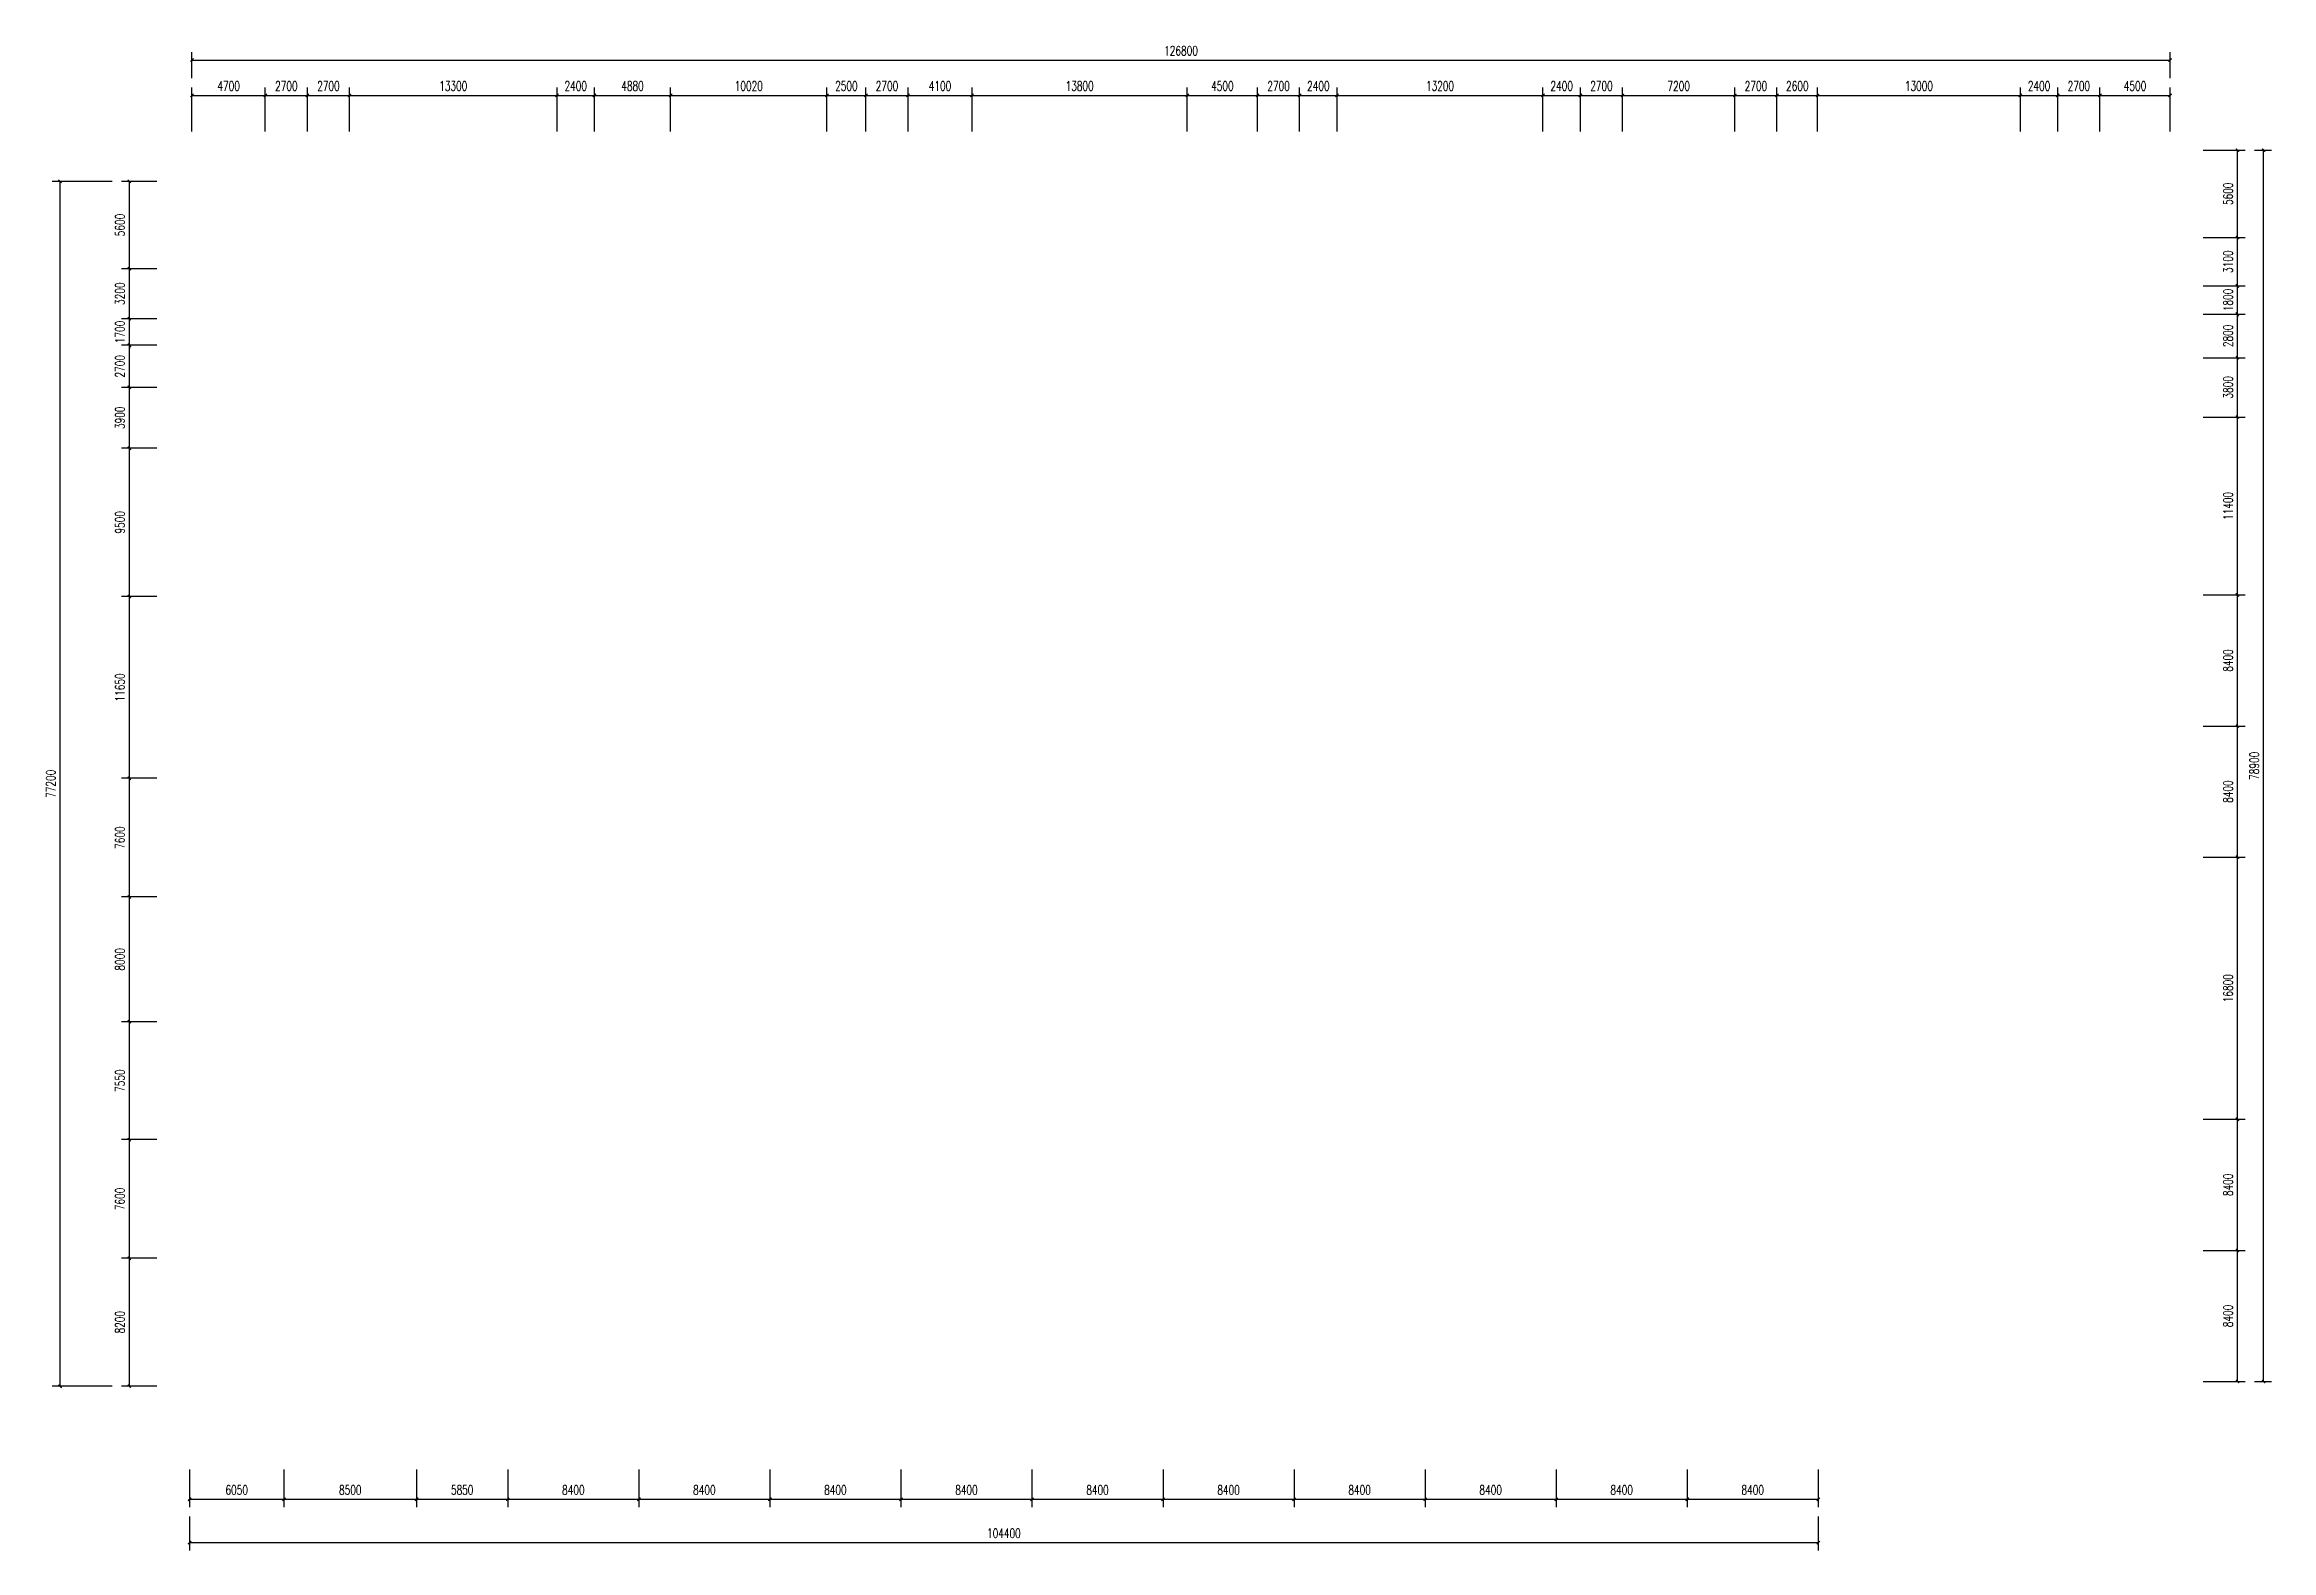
# Model space of a CAD drawing. Extents: x 23428 to 24977637, y 11095 to 11339778.
# Drawn here: x 24293843 to 24436589, y 11167048 to 11263536 of the extents above; entities that cross this region are included whole.
import ezdxf

# ---------------------------------------------------------------- set-up
doc = ezdxf.new("R2010")
doc.units = 0
doc.header["$LTSCALE"] = 1000
doc.layers.add('A-ANNO-DIMS', color=3, linetype='Continuous')
doc.styles.add('DIM_FONT', font='SIMPLEX', dxfattribs={"width": 0.7, "bigfont": 'GBCBIG'})
doc.dimstyles.new('DIMN200', dxfattribs={"dimscale": 2, "dimtxt": 300, "dimasz": 100, "dimexe": 250, "dimexo": 300, "dimgap": 150, "dimtad": 1, "dimdec": 0, "dimzin": 0, "dimdsep": 46, "dimtxsty": 'DIM_FONT', "dimblk": 'ARCHTICK', "dimcen": 0.09, "dimclrt": 7, "dimazin": 2, "dimtfac": 1, "dimtdec": 0, "dimtix": 1, "dimtmove": 2, "dimatfit": 3, "dimldrblk": 'ARCHTICK', "dimfxl": 1, "dimtolj": 1, "dimtzin": 0, "dimarcsym": 0})

msp = doc.modelspace()

# ---------------------------------------------------------------- blocks, each defined once
blk = doc.blocks.new('_ArchTick')
at = {"color": 0, "linetype": 'ByBlock', "const_width": 0.4}
blk.add_lwpolyline([(-0.5, -0.5), (0.5, 0.5)], dxfattribs=at)
blk = doc.blocks.new('*D109')
at = {"layer": 'A-ANNO-DIMS', "color": 0, "lineweight": -2}
for p, q in [((24298179, 11254772), (24294337, 11254772)), ((24294837, 11177572), (24294837, 11254772)), ((24298179, 11177572), (24294337, 11177572))]:
    blk.add_line(p, q, dxfattribs=at)
at = {"layer": 'Defpoints', "color": 0}
for p in [(24294837, 11254772), (24298779, 11254772), (24298779, 11177572)]:
    blk.add_point(p, dxfattribs=at)
at = {"layer": 'A-ANNO-DIMS', "color": 0, "lineweight": -2, "xscale": 200, "yscale": 200, "zscale": 200}
for p, rotation in [((24294837, 11254772), 90), ((24294837, 11177572), 270)]:
    blk.add_blockref('_ArchTick', p, dxfattribs=dict(at, rotation=rotation))
at = {"layer": 'A-ANNO-DIMS', "color": 7, "insert": (24294237, 11216172), "char_height": 600, "attachment_point": 5, "rotation": 90, "style": 'DIM_FONT'}
blk.add_mtext('\\A1;77200', dxfattribs=at)
blk = doc.blocks.new('*D110')
at = {"layer": 'A-ANNO-DIMS', "color": 0, "lineweight": -2}
for p, q in [((24301048, 11185772), (24298779, 11185772)), ((24299279, 11177572), (24299279, 11185772)), ((24301048, 11177572), (24298779, 11177572))]:
    blk.add_line(p, q, dxfattribs=at)
at = {"layer": 'Defpoints', "color": 0}
for p in [(24299279, 11185772), (24301648, 11185772), (24301648, 11177572)]:
    blk.add_point(p, dxfattribs=at)
at = {"layer": 'A-ANNO-DIMS', "color": 0, "lineweight": -2, "xscale": 200, "yscale": 200, "zscale": 200}
for p, rotation in [((24299279, 11185772), 90), ((24299279, 11177572), 270)]:
    blk.add_blockref('_ArchTick', p, dxfattribs=dict(at, rotation=rotation))
at = {"layer": 'A-ANNO-DIMS', "color": 7, "insert": (24298679, 11181672), "char_height": 600, "attachment_point": 5, "rotation": 90, "style": 'DIM_FONT'}
blk.add_mtext('\\A1;8200', dxfattribs=at)
blk = doc.blocks.new('*D111')
at = {"layer": 'A-ANNO-DIMS', "color": 0, "lineweight": -2}
for p, q in [((24301048, 11193372), (24298779, 11193372)), ((24299279, 11185772), (24299279, 11193372)), ((24301048, 11185772), (24298779, 11185772))]:
    blk.add_line(p, q, dxfattribs=at)
at = {"layer": 'Defpoints', "color": 0}
for p in [(24299279, 11193372), (24301648, 11193372), (24301648, 11185772)]:
    blk.add_point(p, dxfattribs=at)
at = {"layer": 'A-ANNO-DIMS', "color": 0, "lineweight": -2, "xscale": 200, "yscale": 200, "zscale": 200}
for p, rotation in [((24299279, 11193372), 90), ((24299279, 11185772), 270)]:
    blk.add_blockref('_ArchTick', p, dxfattribs=dict(at, rotation=rotation))
at = {"layer": 'A-ANNO-DIMS', "color": 7, "insert": (24298679, 11189572), "char_height": 600, "attachment_point": 5, "rotation": 90, "style": 'DIM_FONT'}
blk.add_mtext('\\A1;7600', dxfattribs=at)
blk = doc.blocks.new('*D112')
at = {"layer": 'A-ANNO-DIMS', "color": 0, "lineweight": -2}
for p, q in [((24301048, 11200922), (24298779, 11200922)), ((24299279, 11193372), (24299279, 11200922)), ((24301048, 11193372), (24298779, 11193372))]:
    blk.add_line(p, q, dxfattribs=at)
at = {"layer": 'Defpoints', "color": 0}
for p in [(24299279, 11200922), (24301648, 11200922), (24301648, 11193372)]:
    blk.add_point(p, dxfattribs=at)
at = {"layer": 'A-ANNO-DIMS', "color": 0, "lineweight": -2, "xscale": 200, "yscale": 200, "zscale": 200}
for p, rotation in [((24299279, 11200922), 90), ((24299279, 11193372), 270)]:
    blk.add_blockref('_ArchTick', p, dxfattribs=dict(at, rotation=rotation))
at = {"layer": 'A-ANNO-DIMS', "color": 7, "insert": (24298679, 11197147), "char_height": 600, "attachment_point": 5, "rotation": 90, "style": 'DIM_FONT'}
blk.add_mtext('\\A1;7550', dxfattribs=at)
blk = doc.blocks.new('*D113')
at = {"layer": 'A-ANNO-DIMS', "color": 0, "lineweight": -2}
for p, q in [((24301048, 11208922), (24298779, 11208922)), ((24299279, 11200922), (24299279, 11208922)), ((24301048, 11200922), (24298779, 11200922))]:
    blk.add_line(p, q, dxfattribs=at)
at = {"layer": 'Defpoints', "color": 0}
for p in [(24299279, 11208922), (24301648, 11208922), (24301648, 11200922)]:
    blk.add_point(p, dxfattribs=at)
at = {"layer": 'A-ANNO-DIMS', "color": 0, "lineweight": -2, "xscale": 200, "yscale": 200, "zscale": 200}
for p, rotation in [((24299279, 11208922), 90), ((24299279, 11200922), 270)]:
    blk.add_blockref('_ArchTick', p, dxfattribs=dict(at, rotation=rotation))
at = {"layer": 'A-ANNO-DIMS', "color": 7, "insert": (24298679, 11204922), "char_height": 600, "attachment_point": 5, "rotation": 90, "style": 'DIM_FONT'}
blk.add_mtext('\\A1;8000', dxfattribs=at)
blk = doc.blocks.new('*D114')
at = {"layer": 'A-ANNO-DIMS', "color": 0, "lineweight": -2}
for p, q in [((24301048, 11216522), (24298779, 11216522)), ((24299279, 11208922), (24299279, 11216522)), ((24301048, 11208922), (24298779, 11208922))]:
    blk.add_line(p, q, dxfattribs=at)
at = {"layer": 'Defpoints', "color": 0}
for p in [(24299279, 11216522), (24301648, 11216522), (24301648, 11208922)]:
    blk.add_point(p, dxfattribs=at)
at = {"layer": 'A-ANNO-DIMS', "color": 0, "lineweight": -2, "xscale": 200, "yscale": 200, "zscale": 200}
for p, rotation in [((24299279, 11216522), 90), ((24299279, 11208922), 270)]:
    blk.add_blockref('_ArchTick', p, dxfattribs=dict(at, rotation=rotation))
at = {"layer": 'A-ANNO-DIMS', "color": 7, "insert": (24298679, 11212722), "char_height": 600, "attachment_point": 5, "rotation": 90, "style": 'DIM_FONT'}
blk.add_mtext('\\A1;7600', dxfattribs=at)
blk = doc.blocks.new('*D115')
at = {"layer": 'A-ANNO-DIMS', "color": 0, "lineweight": -2}
for p, q in [((24301048, 11228172), (24298779, 11228172)), ((24299279, 11216522), (24299279, 11228172)), ((24301048, 11216522), (24298779, 11216522))]:
    blk.add_line(p, q, dxfattribs=at)
at = {"layer": 'Defpoints', "color": 0}
for p in [(24299279, 11228172), (24301648, 11228172), (24301648, 11216522)]:
    blk.add_point(p, dxfattribs=at)
at = {"layer": 'A-ANNO-DIMS', "color": 0, "lineweight": -2, "xscale": 200, "yscale": 200, "zscale": 200}
for p, rotation in [((24299279, 11228172), 90), ((24299279, 11216522), 270)]:
    blk.add_blockref('_ArchTick', p, dxfattribs=dict(at, rotation=rotation))
at = {"layer": 'A-ANNO-DIMS', "color": 7, "insert": (24298679, 11222347), "char_height": 600, "attachment_point": 5, "rotation": 90, "style": 'DIM_FONT'}
blk.add_mtext('\\A1;11650', dxfattribs=at)
blk = doc.blocks.new('*D116')
at = {"layer": 'A-ANNO-DIMS', "color": 0, "lineweight": -2}
for p, q in [((24301048, 11237672), (24298779, 11237672)), ((24299279, 11228172), (24299279, 11237672)), ((24301048, 11228172), (24298779, 11228172))]:
    blk.add_line(p, q, dxfattribs=at)
at = {"layer": 'Defpoints', "color": 0}
for p in [(24299279, 11237672), (24301648, 11237672), (24301648, 11228172)]:
    blk.add_point(p, dxfattribs=at)
at = {"layer": 'A-ANNO-DIMS', "color": 0, "lineweight": -2, "xscale": 200, "yscale": 200, "zscale": 200}
for p, rotation in [((24299279, 11237672), 90), ((24299279, 11228172), 270)]:
    blk.add_blockref('_ArchTick', p, dxfattribs=dict(at, rotation=rotation))
at = {"layer": 'A-ANNO-DIMS', "color": 7, "insert": (24298679, 11232922), "char_height": 600, "attachment_point": 5, "rotation": 90, "style": 'DIM_FONT'}
blk.add_mtext('\\A1;9500', dxfattribs=at)
blk = doc.blocks.new('*D117')
at = {"layer": 'A-ANNO-DIMS', "color": 0, "lineweight": -2}
for p, q in [((24301048, 11241572), (24298779, 11241572)), ((24299279, 11237672), (24299279, 11241572)), ((24301048, 11237672), (24298779, 11237672))]:
    blk.add_line(p, q, dxfattribs=at)
at = {"layer": 'Defpoints', "color": 0}
for p in [(24299279, 11241572), (24301648, 11241572), (24301648, 11237672)]:
    blk.add_point(p, dxfattribs=at)
at = {"layer": 'A-ANNO-DIMS', "color": 0, "lineweight": -2, "xscale": 200, "yscale": 200, "zscale": 200}
for p, rotation in [((24299279, 11241572), 90), ((24299279, 11237672), 270)]:
    blk.add_blockref('_ArchTick', p, dxfattribs=dict(at, rotation=rotation))
at = {"layer": 'A-ANNO-DIMS', "color": 7, "insert": (24298679, 11239622), "char_height": 600, "attachment_point": 5, "rotation": 90, "style": 'DIM_FONT'}
blk.add_mtext('\\A1;3900', dxfattribs=at)
blk = doc.blocks.new('*D118')
at = {"layer": 'A-ANNO-DIMS', "color": 0, "lineweight": -2}
for p, q in [((24301048, 11244272), (24298779, 11244272)), ((24299279, 11241572), (24299279, 11244272)), ((24301048, 11241572), (24298779, 11241572))]:
    blk.add_line(p, q, dxfattribs=at)
at = {"layer": 'Defpoints', "color": 0}
for p in [(24299279, 11244272), (24301648, 11244272), (24301648, 11241572)]:
    blk.add_point(p, dxfattribs=at)
at = {"layer": 'A-ANNO-DIMS', "color": 0, "lineweight": -2, "xscale": 200, "yscale": 200, "zscale": 200}
for p, rotation in [((24299279, 11244272), 90), ((24299279, 11241572), 270)]:
    blk.add_blockref('_ArchTick', p, dxfattribs=dict(at, rotation=rotation))
at = {"layer": 'A-ANNO-DIMS', "color": 7, "insert": (24298679, 11242922), "char_height": 600, "attachment_point": 5, "rotation": 90, "style": 'DIM_FONT'}
blk.add_mtext('\\A1;2700', dxfattribs=at)
blk = doc.blocks.new('*D119')
at = {"layer": 'A-ANNO-DIMS', "color": 0, "lineweight": -2}
for p, q in [((24301048, 11245972), (24298779, 11245972)), ((24299279, 11245972), (24299279, 11246172)), ((24299279, 11244272), (24299279, 11245972)), ((24301048, 11244272), (24298779, 11244272)), ((24299279, 11244272), (24299279, 11244072))]:
    blk.add_line(p, q, dxfattribs=at)
at = {"layer": 'Defpoints', "color": 0}
for p in [(24299279, 11245972), (24301648, 11245972), (24301648, 11244272)]:
    blk.add_point(p, dxfattribs=at)
at = {"layer": 'A-ANNO-DIMS', "color": 0, "lineweight": -2, "xscale": 200, "yscale": 200, "zscale": 200}
for p, rotation in [((24299279, 11245972), 270), ((24299279, 11244272), 90)]:
    blk.add_blockref('_ArchTick', p, dxfattribs=dict(at, rotation=rotation))
at = {"layer": 'A-ANNO-DIMS', "color": 7, "insert": (24298679, 11245122), "char_height": 600, "attachment_point": 5, "rotation": 90, "style": 'DIM_FONT'}
blk.add_mtext('\\A1;1700', dxfattribs=at)
blk = doc.blocks.new('*D120')
at = {"layer": 'A-ANNO-DIMS', "color": 0, "lineweight": -2}
for p, q in [((24301048, 11249172), (24298779, 11249172)), ((24299279, 11245972), (24299279, 11249172)), ((24301048, 11245972), (24298779, 11245972))]:
    blk.add_line(p, q, dxfattribs=at)
at = {"layer": 'Defpoints', "color": 0}
for p in [(24299279, 11249172), (24301648, 11249172), (24301648, 11245972)]:
    blk.add_point(p, dxfattribs=at)
at = {"layer": 'A-ANNO-DIMS', "color": 0, "lineweight": -2, "xscale": 200, "yscale": 200, "zscale": 200}
for p, rotation in [((24299279, 11249172), 90), ((24299279, 11245972), 270)]:
    blk.add_blockref('_ArchTick', p, dxfattribs=dict(at, rotation=rotation))
at = {"layer": 'A-ANNO-DIMS', "color": 7, "insert": (24298679, 11247572), "char_height": 600, "attachment_point": 5, "rotation": 90, "style": 'DIM_FONT'}
blk.add_mtext('\\A1;3200', dxfattribs=at)
blk = doc.blocks.new('*D121')
at = {"layer": 'A-ANNO-DIMS', "color": 0, "lineweight": -2}
for p, q in [((24301048, 11254772), (24298779, 11254772)), ((24299279, 11249172), (24299279, 11254772)), ((24301048, 11249172), (24298779, 11249172))]:
    blk.add_line(p, q, dxfattribs=at)
at = {"layer": 'Defpoints', "color": 0}
for p in [(24299279, 11254772), (24301648, 11254772), (24301648, 11249172)]:
    blk.add_point(p, dxfattribs=at)
at = {"layer": 'A-ANNO-DIMS', "color": 0, "lineweight": -2, "xscale": 200, "yscale": 200, "zscale": 200}
for p, rotation in [((24299279, 11254772), 90), ((24299279, 11249172), 270)]:
    blk.add_blockref('_ArchTick', p, dxfattribs=dict(at, rotation=rotation))
at = {"layer": 'A-ANNO-DIMS', "color": 7, "insert": (24298679, 11251972), "char_height": 600, "attachment_point": 5, "rotation": 90, "style": 'DIM_FONT'}
blk.add_mtext('\\A1;5600', dxfattribs=at)
blk = doc.blocks.new('*D372')
at = {"layer": 'A-ANNO-DIMS', "color": 0, "lineweight": -2}
for p, q in [((24303294, 11261381), (24303294, 11263043)), ((24430094, 11261381), (24430094, 11263043)), ((24303294, 11262543), (24430094, 11262543))]:
    blk.add_line(p, q, dxfattribs=at)
at = {"layer": 'Defpoints', "color": 0}
for p in [(24430094, 11262543), (24303294, 11260781), (24430094, 11260781)]:
    blk.add_point(p, dxfattribs=at)
at = {"layer": 'A-ANNO-DIMS', "color": 0, "lineweight": -2, "xscale": 200, "yscale": 200, "zscale": 200, "rotation": 180}
blk.add_blockref('_ArchTick', (24303294, 11262543), dxfattribs=at)
at = {"layer": 'A-ANNO-DIMS', "color": 0, "lineweight": -2, "xscale": 200, "yscale": 200, "zscale": 200}
blk.add_blockref('_ArchTick', (24430094, 11262543), dxfattribs=at)
at = {"layer": 'A-ANNO-DIMS', "color": 7, "insert": (24366694, 11263143), "char_height": 600, "attachment_point": 5, "style": 'DIM_FONT'}
blk.add_mtext('\\A1;126800', dxfattribs=at)
blk = doc.blocks.new('*D373')
at = {"layer": 'A-ANNO-DIMS', "color": 0, "lineweight": -2}
for p, q in [((24303294, 11257967), (24303294, 11260781)), ((24303294, 11260281), (24307994, 11260281)), ((24307994, 11257967), (24307994, 11260781))]:
    blk.add_line(p, q, dxfattribs=at)
at = {"layer": 'Defpoints', "color": 0}
for p in [(24307994, 11260281), (24303294, 11257367), (24307994, 11257367)]:
    blk.add_point(p, dxfattribs=at)
at = {"layer": 'A-ANNO-DIMS', "color": 0, "lineweight": -2, "xscale": 200, "yscale": 200, "zscale": 200, "rotation": 180}
blk.add_blockref('_ArchTick', (24303294, 11260281), dxfattribs=at)
at = {"layer": 'A-ANNO-DIMS', "color": 0, "lineweight": -2, "xscale": 200, "yscale": 200, "zscale": 200}
blk.add_blockref('_ArchTick', (24307994, 11260281), dxfattribs=at)
at = {"layer": 'A-ANNO-DIMS', "color": 7, "insert": (24305644, 11260881), "char_height": 600, "attachment_point": 5, "style": 'DIM_FONT'}
blk.add_mtext('\\A1;4700', dxfattribs=at)
blk = doc.blocks.new('*D374')
at = {"layer": 'A-ANNO-DIMS', "color": 0, "lineweight": -2}
for p, q in [((24307994, 11257967), (24307994, 11260781)), ((24307994, 11260281), (24310694, 11260281)), ((24310694, 11257967), (24310694, 11260781))]:
    blk.add_line(p, q, dxfattribs=at)
at = {"layer": 'Defpoints', "color": 0}
for p in [(24310694, 11260281), (24307994, 11257367), (24310694, 11257367)]:
    blk.add_point(p, dxfattribs=at)
at = {"layer": 'A-ANNO-DIMS', "color": 0, "lineweight": -2, "xscale": 200, "yscale": 200, "zscale": 200, "rotation": 180}
blk.add_blockref('_ArchTick', (24307994, 11260281), dxfattribs=at)
at = {"layer": 'A-ANNO-DIMS', "color": 0, "lineweight": -2, "xscale": 200, "yscale": 200, "zscale": 200}
blk.add_blockref('_ArchTick', (24310694, 11260281), dxfattribs=at)
at = {"layer": 'A-ANNO-DIMS', "color": 7, "insert": (24309344, 11260881), "char_height": 600, "attachment_point": 5, "style": 'DIM_FONT'}
blk.add_mtext('\\A1;2700', dxfattribs=at)
blk = doc.blocks.new('*D375')
at = {"layer": 'A-ANNO-DIMS', "color": 0, "lineweight": -2}
for p, q in [((24310694, 11257967), (24310694, 11260781)), ((24310694, 11260281), (24313394, 11260281)), ((24313394, 11257967), (24313394, 11260781))]:
    blk.add_line(p, q, dxfattribs=at)
at = {"layer": 'Defpoints', "color": 0}
for p in [(24313394, 11260281), (24310694, 11257367), (24313394, 11257367)]:
    blk.add_point(p, dxfattribs=at)
at = {"layer": 'A-ANNO-DIMS', "color": 0, "lineweight": -2, "xscale": 200, "yscale": 200, "zscale": 200, "rotation": 180}
blk.add_blockref('_ArchTick', (24310694, 11260281), dxfattribs=at)
at = {"layer": 'A-ANNO-DIMS', "color": 0, "lineweight": -2, "xscale": 200, "yscale": 200, "zscale": 200}
blk.add_blockref('_ArchTick', (24313394, 11260281), dxfattribs=at)
at = {"layer": 'A-ANNO-DIMS', "color": 7, "insert": (24312044, 11260881), "char_height": 600, "attachment_point": 5, "style": 'DIM_FONT'}
blk.add_mtext('\\A1;2700', dxfattribs=at)
blk = doc.blocks.new('*D376')
at = {"layer": 'A-ANNO-DIMS', "color": 0, "lineweight": -2}
for p, q in [((24313394, 11257967), (24313394, 11260781)), ((24313394, 11260281), (24326694, 11260281)), ((24326694, 11257967), (24326694, 11260781))]:
    blk.add_line(p, q, dxfattribs=at)
at = {"layer": 'Defpoints', "color": 0}
for p in [(24326694, 11260281), (24313394, 11257367), (24326694, 11257367)]:
    blk.add_point(p, dxfattribs=at)
at = {"layer": 'A-ANNO-DIMS', "color": 0, "lineweight": -2, "xscale": 200, "yscale": 200, "zscale": 200, "rotation": 180}
blk.add_blockref('_ArchTick', (24313394, 11260281), dxfattribs=at)
at = {"layer": 'A-ANNO-DIMS', "color": 0, "lineweight": -2, "xscale": 200, "yscale": 200, "zscale": 200}
blk.add_blockref('_ArchTick', (24326694, 11260281), dxfattribs=at)
at = {"layer": 'A-ANNO-DIMS', "color": 7, "insert": (24320044, 11260881), "char_height": 600, "attachment_point": 5, "style": 'DIM_FONT'}
blk.add_mtext('\\A1;13300', dxfattribs=at)
blk = doc.blocks.new('*D377')
at = {"layer": 'A-ANNO-DIMS', "color": 0, "lineweight": -2}
for p, q in [((24326694, 11257967), (24326694, 11260781)), ((24326694, 11260281), (24329094, 11260281)), ((24329094, 11257967), (24329094, 11260781))]:
    blk.add_line(p, q, dxfattribs=at)
at = {"layer": 'Defpoints', "color": 0}
for p in [(24329094, 11260281), (24326694, 11257367), (24329094, 11257367)]:
    blk.add_point(p, dxfattribs=at)
at = {"layer": 'A-ANNO-DIMS', "color": 0, "lineweight": -2, "xscale": 200, "yscale": 200, "zscale": 200, "rotation": 180}
blk.add_blockref('_ArchTick', (24326694, 11260281), dxfattribs=at)
at = {"layer": 'A-ANNO-DIMS', "color": 0, "lineweight": -2, "xscale": 200, "yscale": 200, "zscale": 200}
blk.add_blockref('_ArchTick', (24329094, 11260281), dxfattribs=at)
at = {"layer": 'A-ANNO-DIMS', "color": 7, "insert": (24327894, 11260881), "char_height": 600, "attachment_point": 5, "style": 'DIM_FONT'}
blk.add_mtext('\\A1;2400', dxfattribs=at)
blk = doc.blocks.new('*D378')
at = {"layer": 'A-ANNO-DIMS', "color": 0, "lineweight": -2}
for p, q in [((24329094, 11257967), (24329094, 11260781)), ((24329094, 11260281), (24333974, 11260281)), ((24333974, 11257967), (24333974, 11260781))]:
    blk.add_line(p, q, dxfattribs=at)
at = {"layer": 'Defpoints', "color": 0}
for p in [(24333974, 11260281), (24329094, 11257367), (24333974, 11257367)]:
    blk.add_point(p, dxfattribs=at)
at = {"layer": 'A-ANNO-DIMS', "color": 0, "lineweight": -2, "xscale": 200, "yscale": 200, "zscale": 200, "rotation": 180}
blk.add_blockref('_ArchTick', (24329094, 11260281), dxfattribs=at)
at = {"layer": 'A-ANNO-DIMS', "color": 0, "lineweight": -2, "xscale": 200, "yscale": 200, "zscale": 200}
blk.add_blockref('_ArchTick', (24333974, 11260281), dxfattribs=at)
at = {"layer": 'A-ANNO-DIMS', "color": 7, "insert": (24331534, 11260881), "char_height": 600, "attachment_point": 5, "style": 'DIM_FONT'}
blk.add_mtext('\\A1;4880', dxfattribs=at)
blk = doc.blocks.new('*D379')
at = {"layer": 'A-ANNO-DIMS', "color": 0, "lineweight": -2}
for p, q in [((24333974, 11257967), (24333974, 11260781)), ((24333974, 11260281), (24343994, 11260281)), ((24343994, 11257967), (24343994, 11260781))]:
    blk.add_line(p, q, dxfattribs=at)
at = {"layer": 'Defpoints', "color": 0}
for p in [(24343994, 11260281), (24333974, 11257367), (24343994, 11257367)]:
    blk.add_point(p, dxfattribs=at)
at = {"layer": 'A-ANNO-DIMS', "color": 0, "lineweight": -2, "xscale": 200, "yscale": 200, "zscale": 200, "rotation": 180}
blk.add_blockref('_ArchTick', (24333974, 11260281), dxfattribs=at)
at = {"layer": 'A-ANNO-DIMS', "color": 0, "lineweight": -2, "xscale": 200, "yscale": 200, "zscale": 200}
blk.add_blockref('_ArchTick', (24343994, 11260281), dxfattribs=at)
at = {"layer": 'A-ANNO-DIMS', "color": 7, "insert": (24338984, 11260881), "char_height": 600, "attachment_point": 5, "style": 'DIM_FONT'}
blk.add_mtext('\\A1;10020', dxfattribs=at)
blk = doc.blocks.new('*D380')
at = {"layer": 'A-ANNO-DIMS', "color": 0, "lineweight": -2}
for p, q in [((24343994, 11257967), (24343994, 11260781)), ((24343994, 11260281), (24346494, 11260281)), ((24346494, 11257967), (24346494, 11260781))]:
    blk.add_line(p, q, dxfattribs=at)
at = {"layer": 'Defpoints', "color": 0}
for p in [(24346494, 11260281), (24343994, 11257367), (24346494, 11257367)]:
    blk.add_point(p, dxfattribs=at)
at = {"layer": 'A-ANNO-DIMS', "color": 0, "lineweight": -2, "xscale": 200, "yscale": 200, "zscale": 200, "rotation": 180}
blk.add_blockref('_ArchTick', (24343994, 11260281), dxfattribs=at)
at = {"layer": 'A-ANNO-DIMS', "color": 0, "lineweight": -2, "xscale": 200, "yscale": 200, "zscale": 200}
blk.add_blockref('_ArchTick', (24346494, 11260281), dxfattribs=at)
at = {"layer": 'A-ANNO-DIMS', "color": 7, "insert": (24345244, 11260881), "char_height": 600, "attachment_point": 5, "style": 'DIM_FONT'}
blk.add_mtext('\\A1;2500', dxfattribs=at)
blk = doc.blocks.new('*D381')
at = {"layer": 'A-ANNO-DIMS', "color": 0, "lineweight": -2}
for p, q in [((24346494, 11257967), (24346494, 11260781)), ((24346494, 11260281), (24349194, 11260281)), ((24349194, 11257967), (24349194, 11260781))]:
    blk.add_line(p, q, dxfattribs=at)
at = {"layer": 'Defpoints', "color": 0}
for p in [(24349194, 11260281), (24346494, 11257367), (24349194, 11257367)]:
    blk.add_point(p, dxfattribs=at)
at = {"layer": 'A-ANNO-DIMS', "color": 0, "lineweight": -2, "xscale": 200, "yscale": 200, "zscale": 200, "rotation": 180}
blk.add_blockref('_ArchTick', (24346494, 11260281), dxfattribs=at)
at = {"layer": 'A-ANNO-DIMS', "color": 0, "lineweight": -2, "xscale": 200, "yscale": 200, "zscale": 200}
blk.add_blockref('_ArchTick', (24349194, 11260281), dxfattribs=at)
at = {"layer": 'A-ANNO-DIMS', "color": 7, "insert": (24347844, 11260881), "char_height": 600, "attachment_point": 5, "style": 'DIM_FONT'}
blk.add_mtext('\\A1;2700', dxfattribs=at)
blk = doc.blocks.new('*D382')
at = {"layer": 'A-ANNO-DIMS', "color": 0, "lineweight": -2}
for p, q in [((24349194, 11257967), (24349194, 11260781)), ((24349194, 11260281), (24353294, 11260281)), ((24353294, 11257967), (24353294, 11260781))]:
    blk.add_line(p, q, dxfattribs=at)
at = {"layer": 'Defpoints', "color": 0}
for p in [(24353294, 11260281), (24349194, 11257367), (24353294, 11257367)]:
    blk.add_point(p, dxfattribs=at)
at = {"layer": 'A-ANNO-DIMS', "color": 0, "lineweight": -2, "xscale": 200, "yscale": 200, "zscale": 200, "rotation": 180}
blk.add_blockref('_ArchTick', (24349194, 11260281), dxfattribs=at)
at = {"layer": 'A-ANNO-DIMS', "color": 0, "lineweight": -2, "xscale": 200, "yscale": 200, "zscale": 200}
blk.add_blockref('_ArchTick', (24353294, 11260281), dxfattribs=at)
at = {"layer": 'A-ANNO-DIMS', "color": 7, "insert": (24351244, 11260881), "char_height": 600, "attachment_point": 5, "style": 'DIM_FONT'}
blk.add_mtext('\\A1;4100', dxfattribs=at)
blk = doc.blocks.new('*D383')
at = {"layer": 'A-ANNO-DIMS', "color": 0, "lineweight": -2}
for p, q in [((24353294, 11257967), (24353294, 11260781)), ((24353294, 11260281), (24367094, 11260281)), ((24367094, 11257967), (24367094, 11260781))]:
    blk.add_line(p, q, dxfattribs=at)
at = {"layer": 'Defpoints', "color": 0}
for p in [(24367094, 11260281), (24353294, 11257367), (24367094, 11257367)]:
    blk.add_point(p, dxfattribs=at)
at = {"layer": 'A-ANNO-DIMS', "color": 0, "lineweight": -2, "xscale": 200, "yscale": 200, "zscale": 200, "rotation": 180}
blk.add_blockref('_ArchTick', (24353294, 11260281), dxfattribs=at)
at = {"layer": 'A-ANNO-DIMS', "color": 0, "lineweight": -2, "xscale": 200, "yscale": 200, "zscale": 200}
blk.add_blockref('_ArchTick', (24367094, 11260281), dxfattribs=at)
at = {"layer": 'A-ANNO-DIMS', "color": 7, "insert": (24360194, 11260881), "char_height": 600, "attachment_point": 5, "style": 'DIM_FONT'}
blk.add_mtext('\\A1;13800', dxfattribs=at)
blk = doc.blocks.new('*D384')
at = {"layer": 'A-ANNO-DIMS', "color": 0, "lineweight": -2}
for p, q in [((24367094, 11257967), (24367094, 11260781)), ((24367094, 11260281), (24371594, 11260281)), ((24371594, 11257967), (24371594, 11260781))]:
    blk.add_line(p, q, dxfattribs=at)
at = {"layer": 'Defpoints', "color": 0}
for p in [(24371594, 11260281), (24367094, 11257367), (24371594, 11257367)]:
    blk.add_point(p, dxfattribs=at)
at = {"layer": 'A-ANNO-DIMS', "color": 0, "lineweight": -2, "xscale": 200, "yscale": 200, "zscale": 200, "rotation": 180}
blk.add_blockref('_ArchTick', (24367094, 11260281), dxfattribs=at)
at = {"layer": 'A-ANNO-DIMS', "color": 0, "lineweight": -2, "xscale": 200, "yscale": 200, "zscale": 200}
blk.add_blockref('_ArchTick', (24371594, 11260281), dxfattribs=at)
at = {"layer": 'A-ANNO-DIMS', "color": 7, "insert": (24369344, 11260881), "char_height": 600, "attachment_point": 5, "style": 'DIM_FONT'}
blk.add_mtext('\\A1;4500', dxfattribs=at)
blk = doc.blocks.new('*D385')
at = {"layer": 'A-ANNO-DIMS', "color": 0, "lineweight": -2}
for p, q in [((24371594, 11257967), (24371594, 11260781)), ((24371594, 11260281), (24374294, 11260281)), ((24374294, 11257967), (24374294, 11260781))]:
    blk.add_line(p, q, dxfattribs=at)
at = {"layer": 'Defpoints', "color": 0}
for p in [(24374294, 11260281), (24371594, 11257367), (24374294, 11257367)]:
    blk.add_point(p, dxfattribs=at)
at = {"layer": 'A-ANNO-DIMS', "color": 0, "lineweight": -2, "xscale": 200, "yscale": 200, "zscale": 200, "rotation": 180}
blk.add_blockref('_ArchTick', (24371594, 11260281), dxfattribs=at)
at = {"layer": 'A-ANNO-DIMS', "color": 0, "lineweight": -2, "xscale": 200, "yscale": 200, "zscale": 200}
blk.add_blockref('_ArchTick', (24374294, 11260281), dxfattribs=at)
at = {"layer": 'A-ANNO-DIMS', "color": 7, "insert": (24372944, 11260881), "char_height": 600, "attachment_point": 5, "style": 'DIM_FONT'}
blk.add_mtext('\\A1;2700', dxfattribs=at)
blk = doc.blocks.new('*D386')
at = {"layer": 'A-ANNO-DIMS', "color": 0, "lineweight": -2}
for p, q in [((24374294, 11257967), (24374294, 11260781)), ((24374294, 11260281), (24376694, 11260281)), ((24376694, 11257967), (24376694, 11260781))]:
    blk.add_line(p, q, dxfattribs=at)
at = {"layer": 'Defpoints', "color": 0}
for p in [(24376694, 11260281), (24374294, 11257367), (24376694, 11257367)]:
    blk.add_point(p, dxfattribs=at)
at = {"layer": 'A-ANNO-DIMS', "color": 0, "lineweight": -2, "xscale": 200, "yscale": 200, "zscale": 200, "rotation": 180}
blk.add_blockref('_ArchTick', (24374294, 11260281), dxfattribs=at)
at = {"layer": 'A-ANNO-DIMS', "color": 0, "lineweight": -2, "xscale": 200, "yscale": 200, "zscale": 200}
blk.add_blockref('_ArchTick', (24376694, 11260281), dxfattribs=at)
at = {"layer": 'A-ANNO-DIMS', "color": 7, "insert": (24375494, 11260881), "char_height": 600, "attachment_point": 5, "style": 'DIM_FONT'}
blk.add_mtext('\\A1;2400', dxfattribs=at)
blk = doc.blocks.new('*D387')
at = {"layer": 'A-ANNO-DIMS', "color": 0, "lineweight": -2}
for p, q in [((24376694, 11257967), (24376694, 11260781)), ((24376694, 11260281), (24389894, 11260281)), ((24389894, 11257967), (24389894, 11260781))]:
    blk.add_line(p, q, dxfattribs=at)
at = {"layer": 'Defpoints', "color": 0}
for p in [(24389894, 11260281), (24376694, 11257367), (24389894, 11257367)]:
    blk.add_point(p, dxfattribs=at)
at = {"layer": 'A-ANNO-DIMS', "color": 0, "lineweight": -2, "xscale": 200, "yscale": 200, "zscale": 200, "rotation": 180}
blk.add_blockref('_ArchTick', (24376694, 11260281), dxfattribs=at)
at = {"layer": 'A-ANNO-DIMS', "color": 0, "lineweight": -2, "xscale": 200, "yscale": 200, "zscale": 200}
blk.add_blockref('_ArchTick', (24389894, 11260281), dxfattribs=at)
at = {"layer": 'A-ANNO-DIMS', "color": 7, "insert": (24383294, 11260881), "char_height": 600, "attachment_point": 5, "style": 'DIM_FONT'}
blk.add_mtext('\\A1;13200', dxfattribs=at)
blk = doc.blocks.new('*D388')
at = {"layer": 'A-ANNO-DIMS', "color": 0, "lineweight": -2}
for p, q in [((24389894, 11257967), (24389894, 11260781)), ((24389894, 11260281), (24392294, 11260281)), ((24392294, 11257967), (24392294, 11260781))]:
    blk.add_line(p, q, dxfattribs=at)
at = {"layer": 'Defpoints', "color": 0}
for p in [(24392294, 11260281), (24389894, 11257367), (24392294, 11257367)]:
    blk.add_point(p, dxfattribs=at)
at = {"layer": 'A-ANNO-DIMS', "color": 0, "lineweight": -2, "xscale": 200, "yscale": 200, "zscale": 200, "rotation": 180}
blk.add_blockref('_ArchTick', (24389894, 11260281), dxfattribs=at)
at = {"layer": 'A-ANNO-DIMS', "color": 0, "lineweight": -2, "xscale": 200, "yscale": 200, "zscale": 200}
blk.add_blockref('_ArchTick', (24392294, 11260281), dxfattribs=at)
at = {"layer": 'A-ANNO-DIMS', "color": 7, "insert": (24391094, 11260881), "char_height": 600, "attachment_point": 5, "style": 'DIM_FONT'}
blk.add_mtext('\\A1;2400', dxfattribs=at)
blk = doc.blocks.new('*D389')
at = {"layer": 'A-ANNO-DIMS', "color": 0, "lineweight": -2}
for p, q in [((24392294, 11257967), (24392294, 11260781)), ((24392294, 11260281), (24394994, 11260281)), ((24394994, 11257967), (24394994, 11260781))]:
    blk.add_line(p, q, dxfattribs=at)
at = {"layer": 'Defpoints', "color": 0}
for p in [(24394994, 11260281), (24392294, 11257367), (24394994, 11257367)]:
    blk.add_point(p, dxfattribs=at)
at = {"layer": 'A-ANNO-DIMS', "color": 0, "lineweight": -2, "xscale": 200, "yscale": 200, "zscale": 200, "rotation": 180}
blk.add_blockref('_ArchTick', (24392294, 11260281), dxfattribs=at)
at = {"layer": 'A-ANNO-DIMS', "color": 0, "lineweight": -2, "xscale": 200, "yscale": 200, "zscale": 200}
blk.add_blockref('_ArchTick', (24394994, 11260281), dxfattribs=at)
at = {"layer": 'A-ANNO-DIMS', "color": 7, "insert": (24393644, 11260881), "char_height": 600, "attachment_point": 5, "style": 'DIM_FONT'}
blk.add_mtext('\\A1;2700', dxfattribs=at)
blk = doc.blocks.new('*D390')
at = {"layer": 'A-ANNO-DIMS', "color": 0, "lineweight": -2}
for p, q in [((24394994, 11257967), (24394994, 11260781)), ((24394994, 11260281), (24402194, 11260281)), ((24402194, 11257967), (24402194, 11260781))]:
    blk.add_line(p, q, dxfattribs=at)
at = {"layer": 'Defpoints', "color": 0}
for p in [(24402194, 11260281), (24394994, 11257367), (24402194, 11257367)]:
    blk.add_point(p, dxfattribs=at)
at = {"layer": 'A-ANNO-DIMS', "color": 0, "lineweight": -2, "xscale": 200, "yscale": 200, "zscale": 200, "rotation": 180}
blk.add_blockref('_ArchTick', (24394994, 11260281), dxfattribs=at)
at = {"layer": 'A-ANNO-DIMS', "color": 0, "lineweight": -2, "xscale": 200, "yscale": 200, "zscale": 200}
blk.add_blockref('_ArchTick', (24402194, 11260281), dxfattribs=at)
at = {"layer": 'A-ANNO-DIMS', "color": 7, "insert": (24398594, 11260881), "char_height": 600, "attachment_point": 5, "style": 'DIM_FONT'}
blk.add_mtext('\\A1;7200', dxfattribs=at)
blk = doc.blocks.new('*D391')
at = {"layer": 'A-ANNO-DIMS', "color": 0, "lineweight": -2}
for p, q in [((24402194, 11257967), (24402194, 11260781)), ((24402194, 11260281), (24404894, 11260281)), ((24404894, 11257967), (24404894, 11260781))]:
    blk.add_line(p, q, dxfattribs=at)
at = {"layer": 'Defpoints', "color": 0}
for p in [(24404894, 11260281), (24402194, 11257367), (24404894, 11257367)]:
    blk.add_point(p, dxfattribs=at)
at = {"layer": 'A-ANNO-DIMS', "color": 0, "lineweight": -2, "xscale": 200, "yscale": 200, "zscale": 200, "rotation": 180}
blk.add_blockref('_ArchTick', (24402194, 11260281), dxfattribs=at)
at = {"layer": 'A-ANNO-DIMS', "color": 0, "lineweight": -2, "xscale": 200, "yscale": 200, "zscale": 200}
blk.add_blockref('_ArchTick', (24404894, 11260281), dxfattribs=at)
at = {"layer": 'A-ANNO-DIMS', "color": 7, "insert": (24403544, 11260881), "char_height": 600, "attachment_point": 5, "style": 'DIM_FONT'}
blk.add_mtext('\\A1;2700', dxfattribs=at)
blk = doc.blocks.new('*D392')
at = {"layer": 'A-ANNO-DIMS', "color": 0, "lineweight": -2}
for p, q in [((24404894, 11257967), (24404894, 11260781)), ((24404894, 11260281), (24407494, 11260281)), ((24407494, 11257967), (24407494, 11260781))]:
    blk.add_line(p, q, dxfattribs=at)
at = {"layer": 'Defpoints', "color": 0}
for p in [(24407494, 11260281), (24404894, 11257367), (24407494, 11257367)]:
    blk.add_point(p, dxfattribs=at)
at = {"layer": 'A-ANNO-DIMS', "color": 0, "lineweight": -2, "xscale": 200, "yscale": 200, "zscale": 200, "rotation": 180}
blk.add_blockref('_ArchTick', (24404894, 11260281), dxfattribs=at)
at = {"layer": 'A-ANNO-DIMS', "color": 0, "lineweight": -2, "xscale": 200, "yscale": 200, "zscale": 200}
blk.add_blockref('_ArchTick', (24407494, 11260281), dxfattribs=at)
at = {"layer": 'A-ANNO-DIMS', "color": 7, "insert": (24406194, 11260881), "char_height": 600, "attachment_point": 5, "style": 'DIM_FONT'}
blk.add_mtext('\\A1;2600', dxfattribs=at)
blk = doc.blocks.new('*D393')
at = {"layer": 'A-ANNO-DIMS', "color": 0, "lineweight": -2}
for p, q in [((24407494, 11257967), (24407494, 11260781)), ((24407494, 11260281), (24420494, 11260281)), ((24420494, 11257967), (24420494, 11260781))]:
    blk.add_line(p, q, dxfattribs=at)
at = {"layer": 'Defpoints', "color": 0}
for p in [(24420494, 11260281), (24407494, 11257367), (24420494, 11257367)]:
    blk.add_point(p, dxfattribs=at)
at = {"layer": 'A-ANNO-DIMS', "color": 0, "lineweight": -2, "xscale": 200, "yscale": 200, "zscale": 200, "rotation": 180}
blk.add_blockref('_ArchTick', (24407494, 11260281), dxfattribs=at)
at = {"layer": 'A-ANNO-DIMS', "color": 0, "lineweight": -2, "xscale": 200, "yscale": 200, "zscale": 200}
blk.add_blockref('_ArchTick', (24420494, 11260281), dxfattribs=at)
at = {"layer": 'A-ANNO-DIMS', "color": 7, "insert": (24413994, 11260881), "char_height": 600, "attachment_point": 5, "style": 'DIM_FONT'}
blk.add_mtext('\\A1;13000', dxfattribs=at)
blk = doc.blocks.new('*D394')
at = {"layer": 'A-ANNO-DIMS', "color": 0, "lineweight": -2}
for p, q in [((24420494, 11257967), (24420494, 11260781)), ((24420494, 11260281), (24422894, 11260281)), ((24422894, 11257967), (24422894, 11260781))]:
    blk.add_line(p, q, dxfattribs=at)
at = {"layer": 'Defpoints', "color": 0}
for p in [(24422894, 11260281), (24420494, 11257367), (24422894, 11257367)]:
    blk.add_point(p, dxfattribs=at)
at = {"layer": 'A-ANNO-DIMS', "color": 0, "lineweight": -2, "xscale": 200, "yscale": 200, "zscale": 200, "rotation": 180}
blk.add_blockref('_ArchTick', (24420494, 11260281), dxfattribs=at)
at = {"layer": 'A-ANNO-DIMS', "color": 0, "lineweight": -2, "xscale": 200, "yscale": 200, "zscale": 200}
blk.add_blockref('_ArchTick', (24422894, 11260281), dxfattribs=at)
at = {"layer": 'A-ANNO-DIMS', "color": 7, "insert": (24421694, 11260881), "char_height": 600, "attachment_point": 5, "style": 'DIM_FONT'}
blk.add_mtext('\\A1;2400', dxfattribs=at)
blk = doc.blocks.new('*D395')
at = {"layer": 'A-ANNO-DIMS', "color": 0, "lineweight": -2}
for p, q in [((24422894, 11257967), (24422894, 11260781)), ((24422894, 11260281), (24425594, 11260281)), ((24425594, 11257967), (24425594, 11260781))]:
    blk.add_line(p, q, dxfattribs=at)
at = {"layer": 'Defpoints', "color": 0}
for p in [(24425594, 11260281), (24422894, 11257367), (24425594, 11257367)]:
    blk.add_point(p, dxfattribs=at)
at = {"layer": 'A-ANNO-DIMS', "color": 0, "lineweight": -2, "xscale": 200, "yscale": 200, "zscale": 200, "rotation": 180}
blk.add_blockref('_ArchTick', (24422894, 11260281), dxfattribs=at)
at = {"layer": 'A-ANNO-DIMS', "color": 0, "lineweight": -2, "xscale": 200, "yscale": 200, "zscale": 200}
blk.add_blockref('_ArchTick', (24425594, 11260281), dxfattribs=at)
at = {"layer": 'A-ANNO-DIMS', "color": 7, "insert": (24424244, 11260881), "char_height": 600, "attachment_point": 5, "style": 'DIM_FONT'}
blk.add_mtext('\\A1;2700', dxfattribs=at)
blk = doc.blocks.new('*D396')
at = {"layer": 'A-ANNO-DIMS', "color": 0, "lineweight": -2}
for p, q in [((24425594, 11257967), (24425594, 11260781)), ((24425594, 11260281), (24430094, 11260281)), ((24430094, 11257967), (24430094, 11260781))]:
    blk.add_line(p, q, dxfattribs=at)
at = {"layer": 'Defpoints', "color": 0}
for p in [(24430094, 11260281), (24425594, 11257367), (24430094, 11257367)]:
    blk.add_point(p, dxfattribs=at)
at = {"layer": 'A-ANNO-DIMS', "color": 0, "lineweight": -2, "xscale": 200, "yscale": 200, "zscale": 200, "rotation": 180}
blk.add_blockref('_ArchTick', (24425594, 11260281), dxfattribs=at)
at = {"layer": 'A-ANNO-DIMS', "color": 0, "lineweight": -2, "xscale": 200, "yscale": 200, "zscale": 200}
blk.add_blockref('_ArchTick', (24430094, 11260281), dxfattribs=at)
at = {"layer": 'A-ANNO-DIMS', "color": 7, "insert": (24427844, 11260881), "char_height": 600, "attachment_point": 5, "style": 'DIM_FONT'}
blk.add_mtext('\\A1;4500', dxfattribs=at)
blk = doc.blocks.new('*D397')
at = {"layer": 'A-ANNO-DIMS', "color": 0, "lineweight": -2}
for p, q in [((24303139, 11169225), (24303139, 11167048)), ((24407539, 11169225), (24407539, 11167048)), ((24303139, 11167548), (24407539, 11167548))]:
    blk.add_line(p, q, dxfattribs=at)
at = {"layer": 'Defpoints', "color": 0}
for p in [(24303139, 11169825), (24407539, 11169825), (24407539, 11167548)]:
    blk.add_point(p, dxfattribs=at)
at = {"layer": 'A-ANNO-DIMS', "color": 0, "lineweight": -2, "xscale": 200, "yscale": 200, "zscale": 200, "rotation": 180}
blk.add_blockref('_ArchTick', (24303139, 11167548), dxfattribs=at)
at = {"layer": 'A-ANNO-DIMS', "color": 0, "lineweight": -2, "xscale": 200, "yscale": 200, "zscale": 200}
blk.add_blockref('_ArchTick', (24407539, 11167548), dxfattribs=at)
at = {"layer": 'A-ANNO-DIMS', "color": 7, "insert": (24355339, 11168148), "char_height": 600, "attachment_point": 5, "style": 'DIM_FONT'}
blk.add_mtext('\\A1;104400', dxfattribs=at)
blk = doc.blocks.new('*D398')
at = {"layer": 'A-ANNO-DIMS', "color": 0, "lineweight": -2}
for p, q in [((24399139, 11172235), (24399139, 11169825)), ((24407539, 11172235), (24407539, 11169825)), ((24399139, 11170325), (24407539, 11170325))]:
    blk.add_line(p, q, dxfattribs=at)
at = {"layer": 'Defpoints', "color": 0}
for p in [(24399139, 11172835), (24407539, 11172835), (24407539, 11170325)]:
    blk.add_point(p, dxfattribs=at)
at = {"layer": 'A-ANNO-DIMS', "color": 0, "lineweight": -2, "xscale": 200, "yscale": 200, "zscale": 200, "rotation": 180}
blk.add_blockref('_ArchTick', (24399139, 11170325), dxfattribs=at)
at = {"layer": 'A-ANNO-DIMS', "color": 0, "lineweight": -2, "xscale": 200, "yscale": 200, "zscale": 200}
blk.add_blockref('_ArchTick', (24407539, 11170325), dxfattribs=at)
at = {"layer": 'A-ANNO-DIMS', "color": 7, "insert": (24403339, 11170925), "char_height": 600, "attachment_point": 5, "style": 'DIM_FONT'}
blk.add_mtext('\\A1;8400', dxfattribs=at)
blk = doc.blocks.new('*D399')
at = {"layer": 'A-ANNO-DIMS', "color": 0, "lineweight": -2}
for p, q in [((24390739, 11172235), (24390739, 11169825)), ((24399139, 11172235), (24399139, 11169825)), ((24390739, 11170325), (24399139, 11170325))]:
    blk.add_line(p, q, dxfattribs=at)
at = {"layer": 'Defpoints', "color": 0}
for p in [(24390739, 11172835), (24399139, 11172835), (24399139, 11170325)]:
    blk.add_point(p, dxfattribs=at)
at = {"layer": 'A-ANNO-DIMS', "color": 0, "lineweight": -2, "xscale": 200, "yscale": 200, "zscale": 200, "rotation": 180}
blk.add_blockref('_ArchTick', (24390739, 11170325), dxfattribs=at)
at = {"layer": 'A-ANNO-DIMS', "color": 0, "lineweight": -2, "xscale": 200, "yscale": 200, "zscale": 200}
blk.add_blockref('_ArchTick', (24399139, 11170325), dxfattribs=at)
at = {"layer": 'A-ANNO-DIMS', "color": 7, "insert": (24394939, 11170925), "char_height": 600, "attachment_point": 5, "style": 'DIM_FONT'}
blk.add_mtext('\\A1;8400', dxfattribs=at)
blk = doc.blocks.new('*D400')
at = {"layer": 'A-ANNO-DIMS', "color": 0, "lineweight": -2}
for p, q in [((24382339, 11172235), (24382339, 11169825)), ((24390739, 11172235), (24390739, 11169825)), ((24382339, 11170325), (24390739, 11170325))]:
    blk.add_line(p, q, dxfattribs=at)
at = {"layer": 'Defpoints', "color": 0}
for p in [(24382339, 11172835), (24390739, 11172835), (24390739, 11170325)]:
    blk.add_point(p, dxfattribs=at)
at = {"layer": 'A-ANNO-DIMS', "color": 0, "lineweight": -2, "xscale": 200, "yscale": 200, "zscale": 200, "rotation": 180}
blk.add_blockref('_ArchTick', (24382339, 11170325), dxfattribs=at)
at = {"layer": 'A-ANNO-DIMS', "color": 0, "lineweight": -2, "xscale": 200, "yscale": 200, "zscale": 200}
blk.add_blockref('_ArchTick', (24390739, 11170325), dxfattribs=at)
at = {"layer": 'A-ANNO-DIMS', "color": 7, "insert": (24386539, 11170925), "char_height": 600, "attachment_point": 5, "style": 'DIM_FONT'}
blk.add_mtext('\\A1;8400', dxfattribs=at)
blk = doc.blocks.new('*D401')
at = {"layer": 'A-ANNO-DIMS', "color": 0, "lineweight": -2}
for p, q in [((24373939, 11172235), (24373939, 11169825)), ((24382339, 11172235), (24382339, 11169825)), ((24373939, 11170325), (24382339, 11170325))]:
    blk.add_line(p, q, dxfattribs=at)
at = {"layer": 'Defpoints', "color": 0}
for p in [(24373939, 11172835), (24382339, 11172835), (24382339, 11170325)]:
    blk.add_point(p, dxfattribs=at)
at = {"layer": 'A-ANNO-DIMS', "color": 0, "lineweight": -2, "xscale": 200, "yscale": 200, "zscale": 200, "rotation": 180}
blk.add_blockref('_ArchTick', (24373939, 11170325), dxfattribs=at)
at = {"layer": 'A-ANNO-DIMS', "color": 0, "lineweight": -2, "xscale": 200, "yscale": 200, "zscale": 200}
blk.add_blockref('_ArchTick', (24382339, 11170325), dxfattribs=at)
at = {"layer": 'A-ANNO-DIMS', "color": 7, "insert": (24378139, 11170925), "char_height": 600, "attachment_point": 5, "style": 'DIM_FONT'}
blk.add_mtext('\\A1;8400', dxfattribs=at)
blk = doc.blocks.new('*D402')
at = {"layer": 'A-ANNO-DIMS', "color": 0, "lineweight": -2}
for p, q in [((24365539, 11172235), (24365539, 11169825)), ((24373939, 11172235), (24373939, 11169825)), ((24365539, 11170325), (24373939, 11170325))]:
    blk.add_line(p, q, dxfattribs=at)
at = {"layer": 'Defpoints', "color": 0}
for p in [(24365539, 11172835), (24373939, 11172835), (24373939, 11170325)]:
    blk.add_point(p, dxfattribs=at)
at = {"layer": 'A-ANNO-DIMS', "color": 0, "lineweight": -2, "xscale": 200, "yscale": 200, "zscale": 200, "rotation": 180}
blk.add_blockref('_ArchTick', (24365539, 11170325), dxfattribs=at)
at = {"layer": 'A-ANNO-DIMS', "color": 0, "lineweight": -2, "xscale": 200, "yscale": 200, "zscale": 200}
blk.add_blockref('_ArchTick', (24373939, 11170325), dxfattribs=at)
at = {"layer": 'A-ANNO-DIMS', "color": 7, "insert": (24369739, 11170925), "char_height": 600, "attachment_point": 5, "style": 'DIM_FONT'}
blk.add_mtext('\\A1;8400', dxfattribs=at)
blk = doc.blocks.new('*D403')
at = {"layer": 'A-ANNO-DIMS', "color": 0, "lineweight": -2}
for p, q in [((24357139, 11172235), (24357139, 11169825)), ((24365539, 11172235), (24365539, 11169825)), ((24357139, 11170325), (24365539, 11170325))]:
    blk.add_line(p, q, dxfattribs=at)
at = {"layer": 'Defpoints', "color": 0}
for p in [(24357139, 11172835), (24365539, 11172835), (24365539, 11170325)]:
    blk.add_point(p, dxfattribs=at)
at = {"layer": 'A-ANNO-DIMS', "color": 0, "lineweight": -2, "xscale": 200, "yscale": 200, "zscale": 200, "rotation": 180}
blk.add_blockref('_ArchTick', (24357139, 11170325), dxfattribs=at)
at = {"layer": 'A-ANNO-DIMS', "color": 0, "lineweight": -2, "xscale": 200, "yscale": 200, "zscale": 200}
blk.add_blockref('_ArchTick', (24365539, 11170325), dxfattribs=at)
at = {"layer": 'A-ANNO-DIMS', "color": 7, "insert": (24361339, 11170925), "char_height": 600, "attachment_point": 5, "style": 'DIM_FONT'}
blk.add_mtext('\\A1;8400', dxfattribs=at)
blk = doc.blocks.new('*D404')
at = {"layer": 'A-ANNO-DIMS', "color": 0, "lineweight": -2}
for p, q in [((24348739, 11172235), (24348739, 11169825)), ((24357139, 11172235), (24357139, 11169825)), ((24348739, 11170325), (24357139, 11170325))]:
    blk.add_line(p, q, dxfattribs=at)
at = {"layer": 'Defpoints', "color": 0}
for p in [(24348739, 11172835), (24357139, 11172835), (24357139, 11170325)]:
    blk.add_point(p, dxfattribs=at)
at = {"layer": 'A-ANNO-DIMS', "color": 0, "lineweight": -2, "xscale": 200, "yscale": 200, "zscale": 200, "rotation": 180}
blk.add_blockref('_ArchTick', (24348739, 11170325), dxfattribs=at)
at = {"layer": 'A-ANNO-DIMS', "color": 0, "lineweight": -2, "xscale": 200, "yscale": 200, "zscale": 200}
blk.add_blockref('_ArchTick', (24357139, 11170325), dxfattribs=at)
at = {"layer": 'A-ANNO-DIMS', "color": 7, "insert": (24352939, 11170925), "char_height": 600, "attachment_point": 5, "style": 'DIM_FONT'}
blk.add_mtext('\\A1;8400', dxfattribs=at)
blk = doc.blocks.new('*D405')
at = {"layer": 'A-ANNO-DIMS', "color": 0, "lineweight": -2}
for p, q in [((24340339, 11172235), (24340339, 11169825)), ((24348739, 11172235), (24348739, 11169825)), ((24340339, 11170325), (24348739, 11170325))]:
    blk.add_line(p, q, dxfattribs=at)
at = {"layer": 'Defpoints', "color": 0}
for p in [(24340339, 11172835), (24348739, 11172835), (24348739, 11170325)]:
    blk.add_point(p, dxfattribs=at)
at = {"layer": 'A-ANNO-DIMS', "color": 0, "lineweight": -2, "xscale": 200, "yscale": 200, "zscale": 200, "rotation": 180}
blk.add_blockref('_ArchTick', (24340339, 11170325), dxfattribs=at)
at = {"layer": 'A-ANNO-DIMS', "color": 0, "lineweight": -2, "xscale": 200, "yscale": 200, "zscale": 200}
blk.add_blockref('_ArchTick', (24348739, 11170325), dxfattribs=at)
at = {"layer": 'A-ANNO-DIMS', "color": 7, "insert": (24344539, 11170925), "char_height": 600, "attachment_point": 5, "style": 'DIM_FONT'}
blk.add_mtext('\\A1;8400', dxfattribs=at)
blk = doc.blocks.new('*D406')
at = {"layer": 'A-ANNO-DIMS', "color": 0, "lineweight": -2}
for p, q in [((24331939, 11172235), (24331939, 11169825)), ((24340339, 11172235), (24340339, 11169825)), ((24331939, 11170325), (24340339, 11170325))]:
    blk.add_line(p, q, dxfattribs=at)
at = {"layer": 'Defpoints', "color": 0}
for p in [(24331939, 11172835), (24340339, 11172835), (24340339, 11170325)]:
    blk.add_point(p, dxfattribs=at)
at = {"layer": 'A-ANNO-DIMS', "color": 0, "lineweight": -2, "xscale": 200, "yscale": 200, "zscale": 200, "rotation": 180}
blk.add_blockref('_ArchTick', (24331939, 11170325), dxfattribs=at)
at = {"layer": 'A-ANNO-DIMS', "color": 0, "lineweight": -2, "xscale": 200, "yscale": 200, "zscale": 200}
blk.add_blockref('_ArchTick', (24340339, 11170325), dxfattribs=at)
at = {"layer": 'A-ANNO-DIMS', "color": 7, "insert": (24336139, 11170925), "char_height": 600, "attachment_point": 5, "style": 'DIM_FONT'}
blk.add_mtext('\\A1;8400', dxfattribs=at)
blk = doc.blocks.new('*D407')
at = {"layer": 'A-ANNO-DIMS', "color": 0, "lineweight": -2}
for p, q in [((24323539, 11172235), (24323539, 11169825)), ((24331939, 11172235), (24331939, 11169825)), ((24323539, 11170325), (24331939, 11170325))]:
    blk.add_line(p, q, dxfattribs=at)
at = {"layer": 'Defpoints', "color": 0}
for p in [(24323539, 11172835), (24331939, 11172835), (24331939, 11170325)]:
    blk.add_point(p, dxfattribs=at)
at = {"layer": 'A-ANNO-DIMS', "color": 0, "lineweight": -2, "xscale": 200, "yscale": 200, "zscale": 200, "rotation": 180}
blk.add_blockref('_ArchTick', (24323539, 11170325), dxfattribs=at)
at = {"layer": 'A-ANNO-DIMS', "color": 0, "lineweight": -2, "xscale": 200, "yscale": 200, "zscale": 200}
blk.add_blockref('_ArchTick', (24331939, 11170325), dxfattribs=at)
at = {"layer": 'A-ANNO-DIMS', "color": 7, "insert": (24327739, 11170925), "char_height": 600, "attachment_point": 5, "style": 'DIM_FONT'}
blk.add_mtext('\\A1;8400', dxfattribs=at)
blk = doc.blocks.new('*D408')
at = {"layer": 'A-ANNO-DIMS', "color": 0, "lineweight": -2}
for p, q in [((24317689, 11172235), (24317689, 11169825)), ((24323539, 11172235), (24323539, 11169825)), ((24317689, 11170325), (24323539, 11170325))]:
    blk.add_line(p, q, dxfattribs=at)
at = {"layer": 'Defpoints', "color": 0}
for p in [(24317689, 11172835), (24323539, 11172835), (24323539, 11170325)]:
    blk.add_point(p, dxfattribs=at)
at = {"layer": 'A-ANNO-DIMS', "color": 0, "lineweight": -2, "xscale": 200, "yscale": 200, "zscale": 200, "rotation": 180}
blk.add_blockref('_ArchTick', (24317689, 11170325), dxfattribs=at)
at = {"layer": 'A-ANNO-DIMS', "color": 0, "lineweight": -2, "xscale": 200, "yscale": 200, "zscale": 200}
blk.add_blockref('_ArchTick', (24323539, 11170325), dxfattribs=at)
at = {"layer": 'A-ANNO-DIMS', "color": 7, "insert": (24320614, 11170925), "char_height": 600, "attachment_point": 5, "style": 'DIM_FONT'}
blk.add_mtext('\\A1;5850', dxfattribs=at)
blk = doc.blocks.new('*D409')
at = {"layer": 'A-ANNO-DIMS', "color": 0, "lineweight": -2}
for p, q in [((24309189, 11172235), (24309189, 11169825)), ((24317689, 11172235), (24317689, 11169825)), ((24309189, 11170325), (24317689, 11170325))]:
    blk.add_line(p, q, dxfattribs=at)
at = {"layer": 'Defpoints', "color": 0}
for p in [(24309189, 11172835), (24317689, 11172835), (24317689, 11170325)]:
    blk.add_point(p, dxfattribs=at)
at = {"layer": 'A-ANNO-DIMS', "color": 0, "lineweight": -2, "xscale": 200, "yscale": 200, "zscale": 200, "rotation": 180}
blk.add_blockref('_ArchTick', (24309189, 11170325), dxfattribs=at)
at = {"layer": 'A-ANNO-DIMS', "color": 0, "lineweight": -2, "xscale": 200, "yscale": 200, "zscale": 200}
blk.add_blockref('_ArchTick', (24317689, 11170325), dxfattribs=at)
at = {"layer": 'A-ANNO-DIMS', "color": 7, "insert": (24313439, 11170925), "char_height": 600, "attachment_point": 5, "style": 'DIM_FONT'}
blk.add_mtext('\\A1;8500', dxfattribs=at)
blk = doc.blocks.new('*D410')
at = {"layer": 'A-ANNO-DIMS', "color": 0, "lineweight": -2}
for p, q in [((24303139, 11172235), (24303139, 11169825)), ((24309189, 11172235), (24309189, 11169825)), ((24303139, 11170325), (24309189, 11170325))]:
    blk.add_line(p, q, dxfattribs=at)
at = {"layer": 'Defpoints', "color": 0}
for p in [(24303139, 11172835), (24309189, 11172835), (24309189, 11170325)]:
    blk.add_point(p, dxfattribs=at)
at = {"layer": 'A-ANNO-DIMS', "color": 0, "lineweight": -2, "xscale": 200, "yscale": 200, "zscale": 200, "rotation": 180}
blk.add_blockref('_ArchTick', (24303139, 11170325), dxfattribs=at)
at = {"layer": 'A-ANNO-DIMS', "color": 0, "lineweight": -2, "xscale": 200, "yscale": 200, "zscale": 200}
blk.add_blockref('_ArchTick', (24309189, 11170325), dxfattribs=at)
at = {"layer": 'A-ANNO-DIMS', "color": 7, "insert": (24306164, 11170925), "char_height": 600, "attachment_point": 5, "style": 'DIM_FONT'}
blk.add_mtext('\\A1;6050', dxfattribs=at)
blk = doc.blocks.new('*D411')
at = {"layer": 'A-ANNO-DIMS', "color": 0, "lineweight": -2}
for p, q in [((24435509, 11256772), (24436589, 11256772)), ((24436089, 11177872), (24436089, 11256772)), ((24435509, 11177872), (24436589, 11177872))]:
    blk.add_line(p, q, dxfattribs=at)
at = {"layer": 'Defpoints', "color": 0}
for p in [(24434909, 11256772), (24436089, 11256772), (24434909, 11177872)]:
    blk.add_point(p, dxfattribs=at)
at = {"layer": 'A-ANNO-DIMS', "color": 0, "lineweight": -2, "xscale": 200, "yscale": 200, "zscale": 200}
for p, rotation in [((24436089, 11256772), 90), ((24436089, 11177872), 270)]:
    blk.add_blockref('_ArchTick', p, dxfattribs=dict(at, rotation=rotation))
at = {"layer": 'A-ANNO-DIMS', "color": 7, "insert": (24435489, 11217322), "char_height": 600, "attachment_point": 5, "rotation": 90, "style": 'DIM_FONT'}
blk.add_mtext('\\A1;78900', dxfattribs=at)
blk = doc.blocks.new('*D412')
at = {"layer": 'A-ANNO-DIMS', "color": 0, "lineweight": -2}
for p, q in [((24432216, 11256772), (24434909, 11256772)), ((24434409, 11251172), (24434409, 11256772)), ((24432216, 11251172), (24434909, 11251172))]:
    blk.add_line(p, q, dxfattribs=at)
at = {"layer": 'Defpoints', "color": 0}
for p in [(24431616, 11256772), (24434409, 11256772), (24431616, 11251172)]:
    blk.add_point(p, dxfattribs=at)
at = {"layer": 'A-ANNO-DIMS', "color": 0, "lineweight": -2, "xscale": 200, "yscale": 200, "zscale": 200}
for p, rotation in [((24434409, 11256772), 90), ((24434409, 11251172), 270)]:
    blk.add_blockref('_ArchTick', p, dxfattribs=dict(at, rotation=rotation))
at = {"layer": 'A-ANNO-DIMS', "color": 7, "insert": (24433809, 11253972), "char_height": 600, "attachment_point": 5, "rotation": 90, "style": 'DIM_FONT'}
blk.add_mtext('\\A1;5600', dxfattribs=at)
blk = doc.blocks.new('*D413')
at = {"layer": 'A-ANNO-DIMS', "color": 0, "lineweight": -2}
for p, q in [((24432216, 11251172), (24434909, 11251172)), ((24434409, 11248072), (24434409, 11251172)), ((24432216, 11248072), (24434909, 11248072))]:
    blk.add_line(p, q, dxfattribs=at)
at = {"layer": 'Defpoints', "color": 0}
for p in [(24431616, 11251172), (24434409, 11251172), (24431616, 11248072)]:
    blk.add_point(p, dxfattribs=at)
at = {"layer": 'A-ANNO-DIMS', "color": 0, "lineweight": -2, "xscale": 200, "yscale": 200, "zscale": 200}
for p, rotation in [((24434409, 11251172), 90), ((24434409, 11248072), 270)]:
    blk.add_blockref('_ArchTick', p, dxfattribs=dict(at, rotation=rotation))
at = {"layer": 'A-ANNO-DIMS', "color": 7, "insert": (24433809, 11249622), "char_height": 600, "attachment_point": 5, "rotation": 90, "style": 'DIM_FONT'}
blk.add_mtext('\\A1;3100', dxfattribs=at)
blk = doc.blocks.new('*D414')
at = {"layer": 'A-ANNO-DIMS', "color": 0, "lineweight": -2}
for p, q in [((24432216, 11248072), (24434909, 11248072)), ((24434409, 11248072), (24434409, 11248272)), ((24434409, 11246272), (24434409, 11248072)), ((24432216, 11246272), (24434909, 11246272)), ((24434409, 11246272), (24434409, 11246072))]:
    blk.add_line(p, q, dxfattribs=at)
at = {"layer": 'Defpoints', "color": 0}
for p in [(24431616, 11248072), (24434409, 11248072), (24431616, 11246272)]:
    blk.add_point(p, dxfattribs=at)
at = {"layer": 'A-ANNO-DIMS', "color": 0, "lineweight": -2, "xscale": 200, "yscale": 200, "zscale": 200}
for p, rotation in [((24434409, 11248072), 270), ((24434409, 11246272), 90)]:
    blk.add_blockref('_ArchTick', p, dxfattribs=dict(at, rotation=rotation))
at = {"layer": 'A-ANNO-DIMS', "color": 7, "insert": (24433809, 11247172), "char_height": 600, "attachment_point": 5, "rotation": 90, "style": 'DIM_FONT'}
blk.add_mtext('\\A1;1800', dxfattribs=at)
blk = doc.blocks.new('*D415')
at = {"layer": 'A-ANNO-DIMS', "color": 0, "lineweight": -2}
for p, q in [((24432216, 11246272), (24434909, 11246272)), ((24434409, 11243472), (24434409, 11246272)), ((24432216, 11243472), (24434909, 11243472))]:
    blk.add_line(p, q, dxfattribs=at)
at = {"layer": 'Defpoints', "color": 0}
for p in [(24431616, 11246272), (24434409, 11246272), (24431616, 11243472)]:
    blk.add_point(p, dxfattribs=at)
at = {"layer": 'A-ANNO-DIMS', "color": 0, "lineweight": -2, "xscale": 200, "yscale": 200, "zscale": 200}
for p, rotation in [((24434409, 11246272), 90), ((24434409, 11243472), 270)]:
    blk.add_blockref('_ArchTick', p, dxfattribs=dict(at, rotation=rotation))
at = {"layer": 'A-ANNO-DIMS', "color": 7, "insert": (24433809, 11244872), "char_height": 600, "attachment_point": 5, "rotation": 90, "style": 'DIM_FONT'}
blk.add_mtext('\\A1;2800', dxfattribs=at)
blk = doc.blocks.new('*D416')
at = {"layer": 'A-ANNO-DIMS', "color": 0, "lineweight": -2}
for p, q in [((24432216, 11243472), (24434909, 11243472)), ((24434409, 11239672), (24434409, 11243472)), ((24432216, 11239672), (24434909, 11239672))]:
    blk.add_line(p, q, dxfattribs=at)
at = {"layer": 'Defpoints', "color": 0}
for p in [(24431616, 11243472), (24434409, 11243472), (24431616, 11239672)]:
    blk.add_point(p, dxfattribs=at)
at = {"layer": 'A-ANNO-DIMS', "color": 0, "lineweight": -2, "xscale": 200, "yscale": 200, "zscale": 200}
for p, rotation in [((24434409, 11243472), 90), ((24434409, 11239672), 270)]:
    blk.add_blockref('_ArchTick', p, dxfattribs=dict(at, rotation=rotation))
at = {"layer": 'A-ANNO-DIMS', "color": 7, "insert": (24433809, 11241572), "char_height": 600, "attachment_point": 5, "rotation": 90, "style": 'DIM_FONT'}
blk.add_mtext('\\A1;3800', dxfattribs=at)
blk = doc.blocks.new('*D417')
at = {"layer": 'A-ANNO-DIMS', "color": 0, "lineweight": -2}
for p, q in [((24432216, 11239672), (24434909, 11239672)), ((24434409, 11228272), (24434409, 11239672)), ((24432216, 11228272), (24434909, 11228272))]:
    blk.add_line(p, q, dxfattribs=at)
at = {"layer": 'Defpoints', "color": 0}
for p in [(24431616, 11239672), (24434409, 11239672), (24431616, 11228272)]:
    blk.add_point(p, dxfattribs=at)
at = {"layer": 'A-ANNO-DIMS', "color": 0, "lineweight": -2, "xscale": 200, "yscale": 200, "zscale": 200}
for p, rotation in [((24434409, 11239672), 90), ((24434409, 11228272), 270)]:
    blk.add_blockref('_ArchTick', p, dxfattribs=dict(at, rotation=rotation))
at = {"layer": 'A-ANNO-DIMS', "color": 7, "insert": (24433809, 11233972), "char_height": 600, "attachment_point": 5, "rotation": 90, "style": 'DIM_FONT'}
blk.add_mtext('\\A1;11400', dxfattribs=at)
blk = doc.blocks.new('*D418')
at = {"layer": 'A-ANNO-DIMS', "color": 0, "lineweight": -2}
for p, q in [((24432216, 11228272), (24434909, 11228272)), ((24434409, 11219872), (24434409, 11228272)), ((24432216, 11219872), (24434909, 11219872))]:
    blk.add_line(p, q, dxfattribs=at)
at = {"layer": 'Defpoints', "color": 0}
for p in [(24431616, 11228272), (24434409, 11228272), (24431616, 11219872)]:
    blk.add_point(p, dxfattribs=at)
at = {"layer": 'A-ANNO-DIMS', "color": 0, "lineweight": -2, "xscale": 200, "yscale": 200, "zscale": 200}
for p, rotation in [((24434409, 11228272), 90), ((24434409, 11219872), 270)]:
    blk.add_blockref('_ArchTick', p, dxfattribs=dict(at, rotation=rotation))
at = {"layer": 'A-ANNO-DIMS', "color": 7, "insert": (24433809, 11224072), "char_height": 600, "attachment_point": 5, "rotation": 90, "style": 'DIM_FONT'}
blk.add_mtext('\\A1;8400', dxfattribs=at)
blk = doc.blocks.new('*D419')
at = {"layer": 'A-ANNO-DIMS', "color": 0, "lineweight": -2}
for p, q in [((24432216, 11219872), (24434909, 11219872)), ((24434409, 11211472), (24434409, 11219872)), ((24432216, 11211472), (24434909, 11211472))]:
    blk.add_line(p, q, dxfattribs=at)
at = {"layer": 'Defpoints', "color": 0}
for p in [(24431616, 11219872), (24434409, 11219872), (24431616, 11211472)]:
    blk.add_point(p, dxfattribs=at)
at = {"layer": 'A-ANNO-DIMS', "color": 0, "lineweight": -2, "xscale": 200, "yscale": 200, "zscale": 200}
for p, rotation in [((24434409, 11219872), 90), ((24434409, 11211472), 270)]:
    blk.add_blockref('_ArchTick', p, dxfattribs=dict(at, rotation=rotation))
at = {"layer": 'A-ANNO-DIMS', "color": 7, "insert": (24433809, 11215672), "char_height": 600, "attachment_point": 5, "rotation": 90, "style": 'DIM_FONT'}
blk.add_mtext('\\A1;8400', dxfattribs=at)
blk = doc.blocks.new('*D420')
at = {"layer": 'A-ANNO-DIMS', "color": 0, "lineweight": -2}
for p, q in [((24432216, 11211472), (24434909, 11211472)), ((24434409, 11194672), (24434409, 11211472)), ((24432216, 11194672), (24434909, 11194672))]:
    blk.add_line(p, q, dxfattribs=at)
at = {"layer": 'Defpoints', "color": 0}
for p in [(24431616, 11211472), (24434409, 11211472), (24431616, 11194672)]:
    blk.add_point(p, dxfattribs=at)
at = {"layer": 'A-ANNO-DIMS', "color": 0, "lineweight": -2, "xscale": 200, "yscale": 200, "zscale": 200}
for p, rotation in [((24434409, 11211472), 90), ((24434409, 11194672), 270)]:
    blk.add_blockref('_ArchTick', p, dxfattribs=dict(at, rotation=rotation))
at = {"layer": 'A-ANNO-DIMS', "color": 7, "insert": (24433809, 11203072), "char_height": 600, "attachment_point": 5, "rotation": 90, "style": 'DIM_FONT'}
blk.add_mtext('\\A1;16800', dxfattribs=at)
blk = doc.blocks.new('*D421')
at = {"layer": 'A-ANNO-DIMS', "color": 0, "lineweight": -2}
for p, q in [((24432216, 11194672), (24434909, 11194672)), ((24434409, 11186272), (24434409, 11194672)), ((24432216, 11186272), (24434909, 11186272))]:
    blk.add_line(p, q, dxfattribs=at)
at = {"layer": 'Defpoints', "color": 0}
for p in [(24431616, 11194672), (24434409, 11194672), (24431616, 11186272)]:
    blk.add_point(p, dxfattribs=at)
at = {"layer": 'A-ANNO-DIMS', "color": 0, "lineweight": -2, "xscale": 200, "yscale": 200, "zscale": 200}
for p, rotation in [((24434409, 11194672), 90), ((24434409, 11186272), 270)]:
    blk.add_blockref('_ArchTick', p, dxfattribs=dict(at, rotation=rotation))
at = {"layer": 'A-ANNO-DIMS', "color": 7, "insert": (24433809, 11190472), "char_height": 600, "attachment_point": 5, "rotation": 90, "style": 'DIM_FONT'}
blk.add_mtext('\\A1;8400', dxfattribs=at)
blk = doc.blocks.new('*D422')
at = {"layer": 'A-ANNO-DIMS', "color": 0, "lineweight": -2}
for p, q in [((24432216, 11186272), (24434909, 11186272)), ((24434409, 11177872), (24434409, 11186272)), ((24432216, 11177872), (24434909, 11177872))]:
    blk.add_line(p, q, dxfattribs=at)
at = {"layer": 'Defpoints', "color": 0}
for p in [(24431616, 11186272), (24434409, 11186272), (24431616, 11177872)]:
    blk.add_point(p, dxfattribs=at)
at = {"layer": 'A-ANNO-DIMS', "color": 0, "lineweight": -2, "xscale": 200, "yscale": 200, "zscale": 200}
for p, rotation in [((24434409, 11186272), 90), ((24434409, 11177872), 270)]:
    blk.add_blockref('_ArchTick', p, dxfattribs=dict(at, rotation=rotation))
at = {"layer": 'A-ANNO-DIMS', "color": 7, "insert": (24433809, 11182072), "char_height": 600, "attachment_point": 5, "rotation": 90, "style": 'DIM_FONT'}
blk.add_mtext('\\A1;8400', dxfattribs=at)

# ---------------------------------------------------------------- dimensions: what is measured, and where the dimension line sits
at = {"layer": 'A-ANNO-DIMS'}
for p1, p2, distance, picture, middle in [((24303294.233, 11260780.966), (24430094.233, 11260780.966), 1761.707, '*D372', (24366694.233, 11263142.673)), ((24303294.233, 11257367.311), (24307994.233, 11257367.311), 2913.655, '*D373', (24305644.233, 11260880.966)), ((24307994.233, 11257367.311), (24310694.233, 11257367.311), 2913.655, '*D374', (24309344.233, 11260880.966)), ((24310694.233, 11257367.311), (24313394.233, 11257367.311), 2913.655, '*D375', (24312044.233, 11260880.966)), ((24313394.233, 11257367.311), (24326694.233, 11257367.311), 2913.655, '*D376', (24320044.233, 11260880.966)), ((24326694.233, 11257367.311), (24329094.233, 11257367.311), 2913.655, '*D377', (24327894.233, 11260880.966)), ((24329094.233, 11257367.311), (24333974.233, 11257367.311), 2913.655, '*D378', (24331534.233, 11260880.966)), ((24333974.233, 11257367.311), (24343994.233, 11257367.311), 2913.655, '*D379', (24338984.233, 11260880.966)), ((24343994.233, 11257367.311), (24346494.233, 11257367.311), 2913.655, '*D380', (24345244.233, 11260880.966)), ((24346494.233, 11257367.311), (24349194.233, 11257367.311), 2913.655, '*D381', (24347844.233, 11260880.966)), ((24349194.233, 11257367.311), (24353294.233, 11257367.311), 2913.655, '*D382', (24351244.233, 11260880.966)), ((24353294.233, 11257367.311), (24367094.233, 11257367.311), 2913.655, '*D383', (24360194.233, 11260880.966)), ((24367094.233, 11257367.311), (24371594.233, 11257367.311), 2913.655, '*D384', (24369344.233, 11260880.966)), ((24371594.233, 11257367.311), (24374294.233, 11257367.311), 2913.655, '*D385', (24372944.233, 11260880.966)), ((24374294.233, 11257367.311), (24376694.233, 11257367.311), 2913.655, '*D386', (24375494.233, 11260880.966)), ((24376694.233, 11257367.311), (24389894.233, 11257367.311), 2913.655, '*D387', (24383294.233, 11260880.966)), ((24389894.233, 11257367.311), (24392294.233, 11257367.311), 2913.655, '*D388', (24391094.233, 11260880.966)), ((24392294.233, 11257367.311), (24394994.233, 11257367.311), 2913.655, '*D389', (24393644.233, 11260880.966)), ((24394994.233, 11257367.311), (24402194.233, 11257367.311), 2913.655, '*D390', (24398594.233, 11260880.966)), ((24402194.233, 11257367.311), (24404894.233, 11257367.311), 2913.655, '*D391', (24403544.233, 11260880.966)), ((24404894.233, 11257367.311), (24407494.233, 11257367.311), 2913.655, '*D392', (24406194.233, 11260880.966)), ((24407494.233, 11257367.311), (24420494.233, 11257367.311), 2913.655, '*D393', (24413994.233, 11260880.966)), ((24420494.233, 11257367.311), (24422894.233, 11257367.311), 2913.655, '*D394', (24421694.233, 11260880.966)), ((24422894.233, 11257367.311), (24425594.233, 11257367.311), 2913.655, '*D395', (24424244.233, 11260880.966)), ((24425594.233, 11257367.311), (24430094.233, 11257367.311), 2913.655, '*D396', (24427844.233, 11260880.966)), ((24431616.328, 11251172.477), (24431616.328, 11256772.477), -2792.512, '*D412', (24433808.84, 11253972.477)), ((24434908.84, 11177872.477), (24434908.84, 11256772.477), -1180.273, '*D411', (24435489.113, 11217322.477)), ((24298779.023, 11177572.477), (24298779.023, 11254772.477), 3942.076, '*D109', (24294236.948, 11216172.477)), ((24301647.979, 11249172.477), (24301647.979, 11254772.477), 2368.956, '*D121', (24298679.023, 11251972.477)), ((24431616.328, 11248072.477), (24431616.328, 11251172.477), -2792.512, '*D413', (24433808.84, 11249622.477)), ((24301647.979, 11245972.477), (24301647.979, 11249172.477), 2368.956, '*D120', (24298679.023, 11247572.477)), ((24431616.328, 11246272.477), (24431616.328, 11248072.477), -2792.512, '*D414', (24433808.84, 11247172.477)), ((24301647.979, 11244272.477), (24301647.979, 11245972.477), 2368.956, '*D119', (24298679.023, 11245122.477)), ((24431616.328, 11243472.477), (24431616.328, 11246272.477), -2792.512, '*D415', (24433808.84, 11244872.477)), ((24301647.979, 11241572.477), (24301647.979, 11244272.477), 2368.956, '*D118', (24298679.023, 11242922.477)), ((24431616.328, 11239672.477), (24431616.328, 11243472.477), -2792.512, '*D416', (24433808.84, 11241572.477)), ((24301647.979, 11237672.477), (24301647.979, 11241572.477), 2368.956, '*D117', (24298679.023, 11239622.477)), ((24431616.328, 11228272.477), (24431616.328, 11239672.477), -2792.512, '*D417', (24433808.84, 11233972.477)), ((24301647.979, 11228172.477), (24301647.979, 11237672.477), 2368.956, '*D116', (24298679.023, 11232922.477)), ((24431616.328, 11219872.477), (24431616.328, 11228272.477), -2792.512, '*D418', (24433808.84, 11224072.477)), ((24301647.979, 11216522.477), (24301647.979, 11228172.477), 2368.956, '*D115', (24298679.023, 11222347.477)), ((24431616.328, 11211472.477), (24431616.328, 11219872.477), -2792.512, '*D419', (24433808.84, 11215672.477)), ((24301647.979, 11208922.449), (24301647.979, 11216522.477), 2368.956, '*D114', (24298679.023, 11212722.463)), ((24431616.328, 11194672.477), (24431616.328, 11211472.477), -2792.512, '*D420', (24433808.84, 11203072.477)), ((24301647.979, 11200922.477), (24301647.979, 11208922.449), 2368.956, '*D113', (24298679.023, 11204922.463)), ((24301647.979, 11193372.477), (24301647.979, 11200922.477), 2368.956, '*D112', (24298679.023, 11197147.477)), ((24431616.328, 11186272.477), (24431616.328, 11194672.477), -2792.512, '*D421', (24433808.84, 11190472.477)), ((24301647.979, 11185772.477), (24301647.979, 11193372.477), 2368.956, '*D111', (24298679.023, 11189572.477)), ((24301647.979, 11177572.477), (24301647.979, 11185772.477), 2368.956, '*D110', (24298679.023, 11181672.477)), ((24431616.328, 11177872.477), (24431616.328, 11186272.477), -2792.512, '*D422', (24433808.84, 11182072.477)), ((24303139.479, 11172835.361), (24309189.479, 11172835.361), -2509.946, '*D410', (24306164.479, 11170925.415)), ((24309189.479, 11172835.361), (24317689.479, 11172835.361), -2509.946, '*D409', (24313439.479, 11170925.415)), ((24317689.479, 11172835.361), (24323539.479, 11172835.361), -2509.946, '*D408', (24320614.479, 11170925.415)), ((24323539.479, 11172835.361), (24331939.479, 11172835.361), -2509.946, '*D407', (24327739.479, 11170925.415)), ((24331939.479, 11172835.361), (24340339.479, 11172835.361), -2509.946, '*D406', (24336139.479, 11170925.415)), ((24340339.479, 11172835.361), (24348739.479, 11172835.361), -2509.946, '*D405', (24344539.479, 11170925.415)), ((24348739.479, 11172835.361), (24357139.479, 11172835.361), -2509.946, '*D404', (24352939.479, 11170925.415)), ((24357139.479, 11172835.361), (24365539.479, 11172835.361), -2509.946, '*D403', (24361339.479, 11170925.415)), ((24365539.479, 11172835.361), (24373939.479, 11172835.361), -2509.946, '*D402', (24369739.479, 11170925.415)), ((24373939.479, 11172835.361), (24382339.479, 11172835.361), -2509.946, '*D401', (24378139.479, 11170925.415)), ((24382339.479, 11172835.361), (24390739.479, 11172835.361), -2509.946, '*D400', (24386539.479, 11170925.415)), ((24390739.479, 11172835.361), (24399139.479, 11172835.361), -2509.946, '*D399', (24394939.479, 11170925.415)), ((24399139.479, 11172835.361), (24407539.479, 11172835.361), -2509.946, '*D398', (24403339.479, 11170925.415)), ((24303139.479, 11169825.415), (24407539.479, 11169825.415), -2277.039, '*D397', (24355339.479, 11168148.375))]:
    dim = msp.add_aligned_dim(p1=p1, p2=p2, distance=distance, dimstyle='DIMN200', dxfattribs=at)
    dim.commit()
    dim.dimension.update_dxf_attribs({"geometry": picture, "text_midpoint": middle})

doc.saveas('drawing.dxf')
